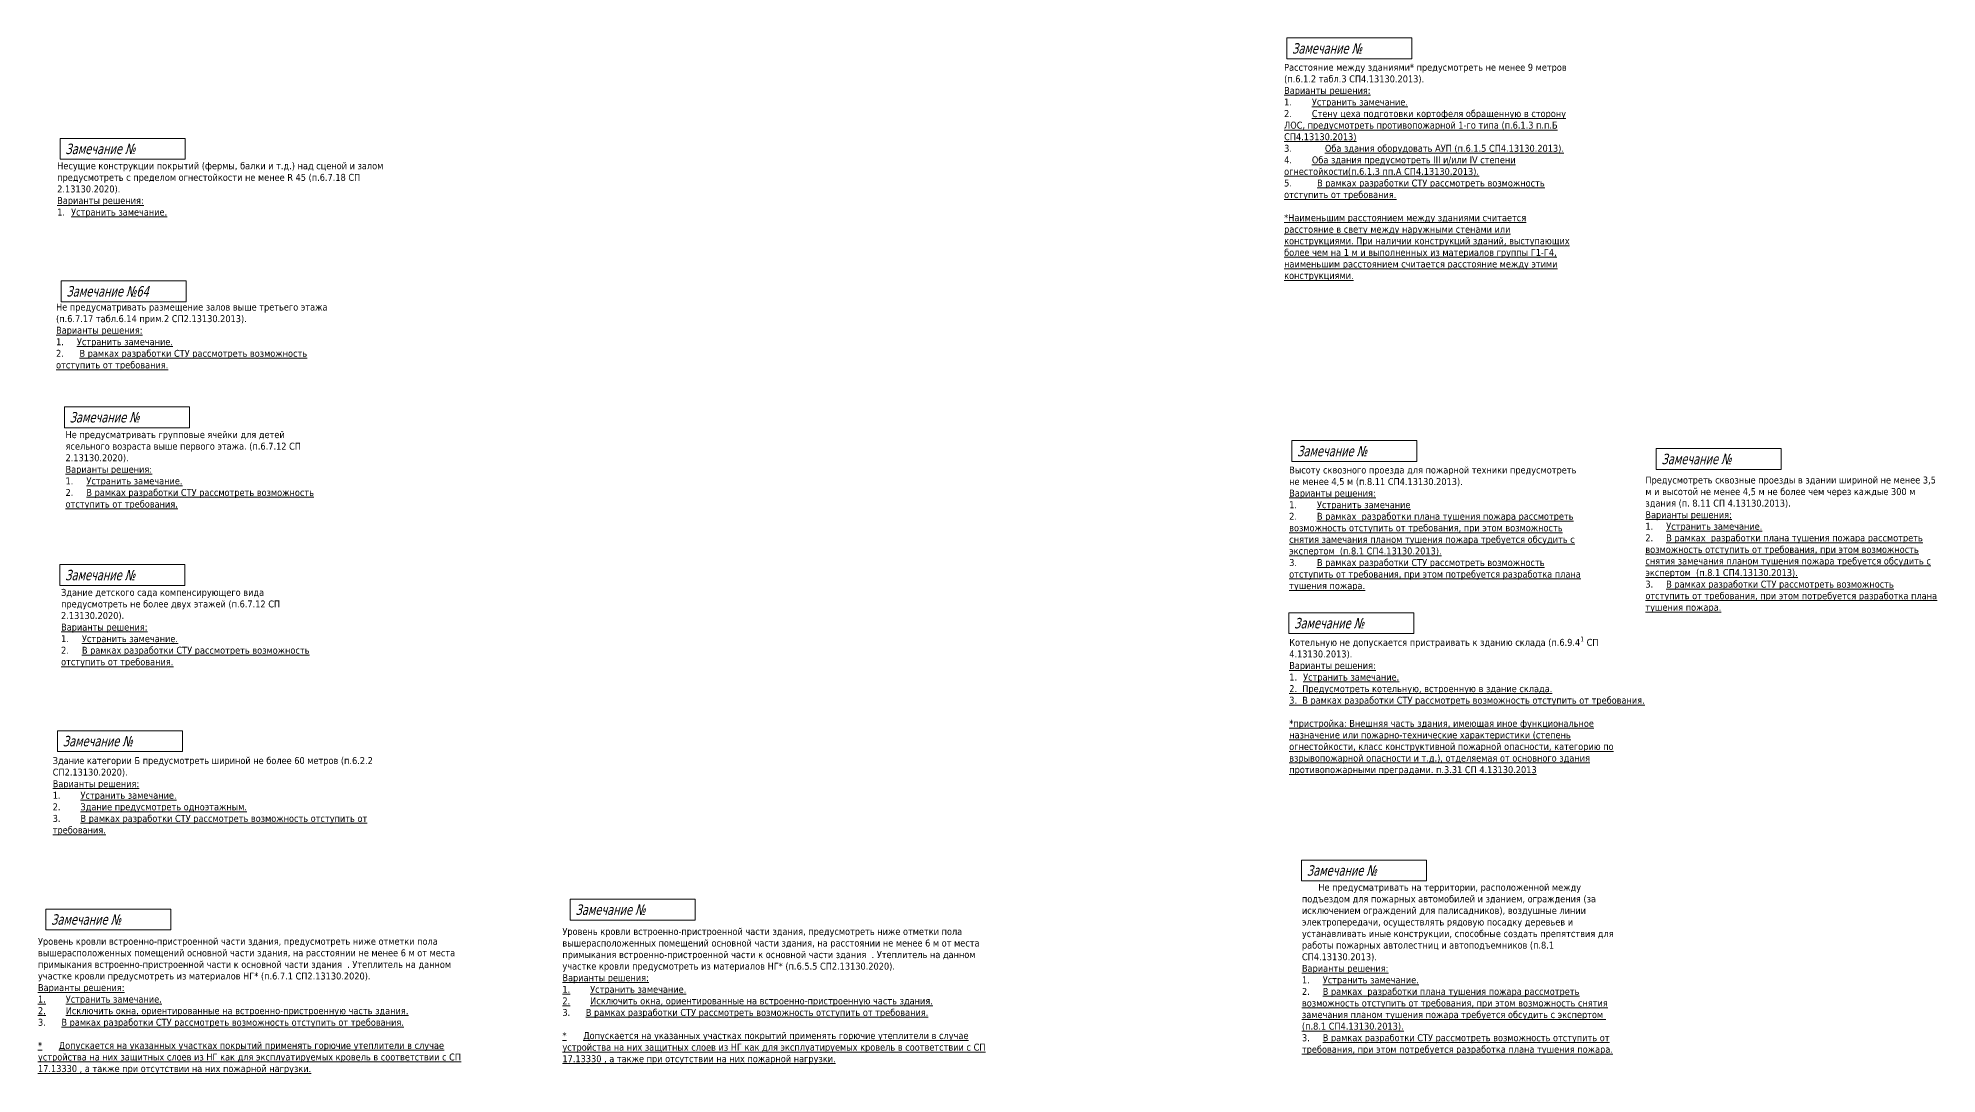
# Model space of a CAD drawing. Header units: millimetres. Extents: x -204396 to 1997851, y -2958255 to 237418.
# Drawn here: x 263610 to 427785, y -688786 to -599219 of the extents above; entities that cross this region are included whole.
import ezdxf

# ---------------------------------------------------------------- set-up
doc = ezdxf.new("R2010")
doc.units = ezdxf.units.MM
doc.layers.add('экспертиза', color=1, linetype='Continuous', lineweight=0)
doc.styles.add('ЭКСПЕРТИЗА', font='tahoma.ttf')

msp = doc.modelspace()

# ---------------------------------------------------------------- texts
at = {"layer": 'экспертиза', "lineweight": 0, "ltscale": 100, "transparency": 33554687, "style": 'ЭКСПЕРТИЗА', "oblique": 14.99998, "width": 0.8}
for p in [(372026, -600569), (372464, -635381), (372209, -650259), (373306, -671638)]:
    msp.add_text('Замечание №', height=900, dxfattribs=at).set_placement(p)
at = {"layer": 'экспертиза', "lineweight": 0, "style": 'ЭКСПЕРТИЗА', "oblique": 14.99998, "width": 0.8}
for s, p in [('Замечание №', (265982, -609256)), ('Замечание №64', (266070, -621569)), ('Замечание №', (403966, -636065)), ('Замечание №', (265753, -660456)), ('Замечание №', (310081, -675026)), ('Замечание №', (264743, -675876))]:
    msp.add_text(s, height=900, dxfattribs=at).set_placement(p)
at = {"layer": 'экспертиза', "color": 4, "lineweight": 0, "style": 'ЭКСПЕРТИЗА', "oblique": 14.99998, "width": 0.8}
for p in [(266347, -632460), (265963, -646099)]:
    msp.add_text('Замечание №', height=900, dxfattribs=at).set_placement(p)
at = {"layer": 'экспертиза', "lineweight": 0, "ltscale": 100, "transparency": 33554687, "char_height": 600, "width": 25321.86, "attachment_point": 1, "style": 'ЭКСПЕРТИЗА'}
for s, insert in [('Расстояние между зданиями* предусмотреть не менее 9 метров (п.6.1.2 табл.3 СП4.13130.2013).\\P{\\L\\C6;Варианты решения:\\P\\l1.^I\\LУстранить замечание.\\P\\l2.^I\\LСтену цеха подготовки кортофеля обращенную в сторону ЛОС, предусмотреть противопожарной 1-го типа (п.6.1.3 п.п.Б СП4.13130.2013)\\P\\l3.^I\\L     Оба здания оборудовать АУП (п.6.1.5 СП4.13130.2013).\\P\\l4.^I\\LОба здания предусмотреть III и/или IV степени огнестойкости(п.6.1.3 пп.А СП4.13130.2013).\\C2;\\P\\l\\C6;5.^I\\L  В рамках разработки СТУ рассмотреть возможность отступить от требования.\\P\\P*Наименьшим расстоянием между зданиями считается расстояние в свету между наружными стенами или конструкциями. При наличии конструкций зданий, выступающих более чем на 1 м и выполненных из материалов группы Г1-Г4, наименьшим расстоянием считается расстояние между этими конструкциями.}', (371341, -601455)), ('Высоту сквозного проезда для пожарной техники предусмотреть не менее 4,5 м (п.8.11 СП4.13130.2013).\\P{\\L\\C6;Варианты решения:\\P\\l1.^I\\LУстранить замечание\\P\\l2.^I\\LВ рамках  разработки плана тушения пожара рассмотреть возможность отступить от требования, при этом возможность снятия замечания планом тушения пожара требуется обсудить с экспертом  (п.8.1 СП4.13130.2013).\\P\\l3.^I\\LВ рамках разработки СТУ рассмотреть возможность отступить от требования, при этом потребуется разработка плана тушения пожара.}', (371779, -636267))]:
    msp.add_mtext(s, dxfattribs=dict(at, insert=insert))
at = {"layer": 'экспертиза', "lineweight": 0, "ltscale": 100, "char_height": 600, "attachment_point": 1, "style": 'ЭКСПЕРТИЗА'}
for s, insert, width in [('\\pt1200;Несущие конструкции покрытий (фермы, балки и т.д.) над сценой и залом предусмотреть с пределом огнестойкости не менее R 45 (п.6.7.18 СП 2.13130.2020).\\P{\\L\\C6;Варианты решения:\\P\\l1.^I\\LУстранить замечание.}', (265272, -609970), 29427.02), ('\\pt1200;Не предусматривать размещение залов выше третьего этажа (п.6.7.17 табл.6.14 прим.2 СП2.13130.2013).{\\L\\C6;\\PВарианты решения:\\P\\pt1800;\\l1.^I\\LУстранить замечание.\\P\\l2.^I \\LВ рамках разработки СТУ рассмотреть возможность отступить от требования.}', (265174, -622183), 25338.67), ('\\pt2400;Предусмотреть сквозные проезды в здании шириной не менее 3,5 м и высотой не менее 4,5 м не более чем через каждые 300 м здания (п. 8.11 СП 4.13130.2013).\\P{\\L\\C6;Варианты решения:\\P\\pt1800;\\l1.^I\\LУстранить замечание.\\P\\l2.^I\\LВ рамках  разработки плана тушения пожара рассмотреть возможность отступить от требования, при этом возможность снятия замечания планом тушения пожара требуется обсудить с экспертом  (п.8.1 СП4.13130.2013).\\P\\l3.^I\\LВ рамках разработки СТУ рассмотреть возможность отступить от требования, при этом потребуется разработка плана тушения пожара.}', (402573, -637134), 25338.67), ('\\A1;\\pt1200;Котельную не допускается пристраивать к зданию склада (п.6.9.4{\\H0.7x;\\S1^ ;} СП 4.13130.2013).{\\L\\C6;\\PВарианты решения:\\P\\l1.^I\\LУстранить замечание.\\P2.  Предусмотреть котельную, встроенную в здание склада.\\P\\A0;3.  В рамках разработки СТУ рассмотреть возможность отступить от требования.\\P\\A1;\\P\\A0;*пристройка: Внешняя часть здания, имеющая иное функциональное назначение или пожарно-технические характеристики (степень огнестойкости, класс конструктивной пожарной опасности, категорию по взрывопожарной опасности и т.д.), отделяемая от основного здания противопожарными преградами. п.3.31 СП 4.13130.2013}', (371784, -650967), 28149.36), ('Здание категории Б предусмотреть шириной не более 60 метров (п.6.2.2 СП2.13130.2020).{\\L\\C6;\\PВарианты решения:\\P\\l1.^I\\LУстранить замечание.\\P\\l2.^I\\LЗдание предусмотреть одноэтажным.\\P\\l3.^I\\LВ рамках разработки СТУ рассмотреть возможность отступить от требования. }', (264884, -661388), 28267.99), ('\\pi1420.002;Не предусматривать на территории, расположенной между подъездом для пожарных автомобилей и зданием, ограждения (за исключением ограждений для палисадников), воздушные линии электропередачи, осуществлять рядовую посадку деревьев и устанавливать иные конструкции, способные создать препятствия для работы пожарных автолестниц и автоподъемников (п.8.1 СП4.13130.2013).\\P\\pi0;{\\L\\C6;Варианты решения:\\P\\pt1800;\\l1.^I\\LУстранить замечание.\\P\\l2.^I\\LВ рамках  разработки плана тушения пожара рассмотреть возможность отступить от требования, при этом возможность снятия замечания планом тушения пожара требуется обсудить с экспертом  (п.8.1 СП4.13130.2013).\\P\\l3.^I\\LВ рамках разработки СТУ рассмотреть возможность отступить от требования, при этом потребуется разработка плана тушения пожара.}', (372881, -672347), 28149.36), ('Уровень кровли встроенно-пристроенной части здания, предусмотреть ниже отметки пола вышерасположенных помещений основной части здания, на расстоянии не менее 6 м от места примыкания встроенно-пристроенной части к основной части здания  . Утеплитель на данном участке кровли предусмотреть из материалов НГ* (п.6.5.5 СП2.13130.2020).\\P{\\L\\C6;Варианты решения:}\\P{\\L\\C6;1.^IУстранить замечание.\\P2.^IИсключить окна, ориентированные на встроенно-пристроенную часть здания.\\P\\pt1800;\\l3.^I\\L В рамках разработки СТУ рассмотреть возможность отступить от требования.\\P\\P*^IДопускается на указанных участках покрытий применять горючие утеплители в случае устройства на них защитных слоев из НГ как для эксплуатируемых кровель в соответствии с СП 17.13330 , а также при отсутствии на них пожарной нагрузки.}', (308948, -676163), 36725.58), ('Уровень кровли встроенно-пристроенной части здания, предусмотреть ниже отметки пола вышерасположенных помещений основной части здания, на расстоянии не менее 6 м от места примыкания встроенно-пристроенной части к основной части здания  . Утеплитель на данном участке кровли предусмотреть из материалов НГ* (п.6.7.1 СП2.13130.2020).\\P{\\L\\C6;Варианты решения:}\\P{\\L\\C6;1.^IУстранить замечание.\\P2.^IИсключить окна, ориентированные на встроенно-пристроенную часть здания.\\P\\pt1800;\\l3.^I\\L В рамках разработки СТУ рассмотреть возможность отступить от требования.\\P\\P*^IДопускается на указанных участках покрытий применять горючие утеплители в случае устройства на них защитных слоев из НГ как для эксплуатируемых кровель в соответствии с СП 17.13330 , а также при отсутствии на них пожарной нагрузки.}', (263610, -677013), 36725.58)]:
    msp.add_mtext(s, dxfattribs=dict(at, insert=insert, width=width))
at = {"layer": 'экспертиза', "color": 4, "lineweight": 0, "ltscale": 100, "char_height": 600, "width": 22739.99, "attachment_point": 1, "style": 'ЭКСПЕРТИЗА'}
for s, insert in [('Не предусматривать групповые ячейки для детей ясельного возраста выше первого этажа. (п.6.7.12 СП 2.13130.2020).\\P{\\L\\C6;Варианты решения: \\P\\pt1800;\\l1.^I\\LУстранить замечание.\\P\\l2.^I\\LВ рамках разработки СТУ рассмотреть возможность отступить от требования. }', (265994, -633210)), ('Здание детского сада компенсирующего вида предусмотреть не более двух этажей (п.6.7.12 СП 2.13130.2020).\\P{\\L\\C6;Варианты решения: \\P\\pt1800;\\l1.^I\\LУстранить замечание.\\P\\l2.^I\\LВ рамках разработки СТУ рассмотреть возможность отступить от требования. }', (265609, -646849))]:
    msp.add_mtext(s, dxfattribs=dict(at, insert=insert))

# ---------------------------------------------------------------- linework, layer by layer
at = {"layer": 'экспертиза', "lineweight": 0, "transparency": 33554687}
for points in [[(371576, -599219), (382376, -599219), (382376, -601019), (371576, -601019), (371576, -599219)], [(372014, -634031), (382814, -634031), (382814, -635831), (372014, -635831), (372014, -634031)], [(371759, -648909), (382559, -648909), (382559, -650709), (371759, -650709), (371759, -648909)], [(372856, -670288), (383656, -670288), (383656, -672088), (372856, -672088), (372856, -670288)]]:
    msp.add_lwpolyline(points, dxfattribs=at)
at = {"layer": 'экспертиза', "lineweight": 0}
for points in [[(265532, -607906), (276332, -607906), (276332, -609706), (265532, -609706), (265532, -607906)], [(265620, -620219), (276420, -620219), (276420, -622019), (265620, -622019), (265620, -620219)], [(403516, -634715), (414316, -634715), (414316, -636515), (403516, -636515), (403516, -634715)], [(265303, -659106), (276103, -659106), (276103, -660906), (265303, -660906), (265303, -659106)], [(264293, -674526), (275093, -674526), (275093, -676326), (264293, -676326), (264293, -674526)], [(309631, -673676), (320431, -673676), (320431, -675476), (309631, -675476), (309631, -673676)]]:
    msp.add_lwpolyline(points, dxfattribs=at)
at = {"layer": 'экспертиза', "color": 4, "lineweight": 0}
for points in [[(265897, -631110), (276697, -631110), (276697, -632910), (265897, -632910), (265897, -631110)], [(265513, -644749), (276313, -644749), (276313, -646549), (265513, -646549), (265513, -644749)]]:
    msp.add_lwpolyline(points, dxfattribs=at)

msp.set_redraw_order([(e.dxf.handle, doc.entitydb.next_handle()) for e in msp.query("TEXT MTEXT ATTDEF DIMENSION ARC_DIMENSION")])  # texts and dimensions are drawn at this point

doc.saveas('drawing.dxf')
